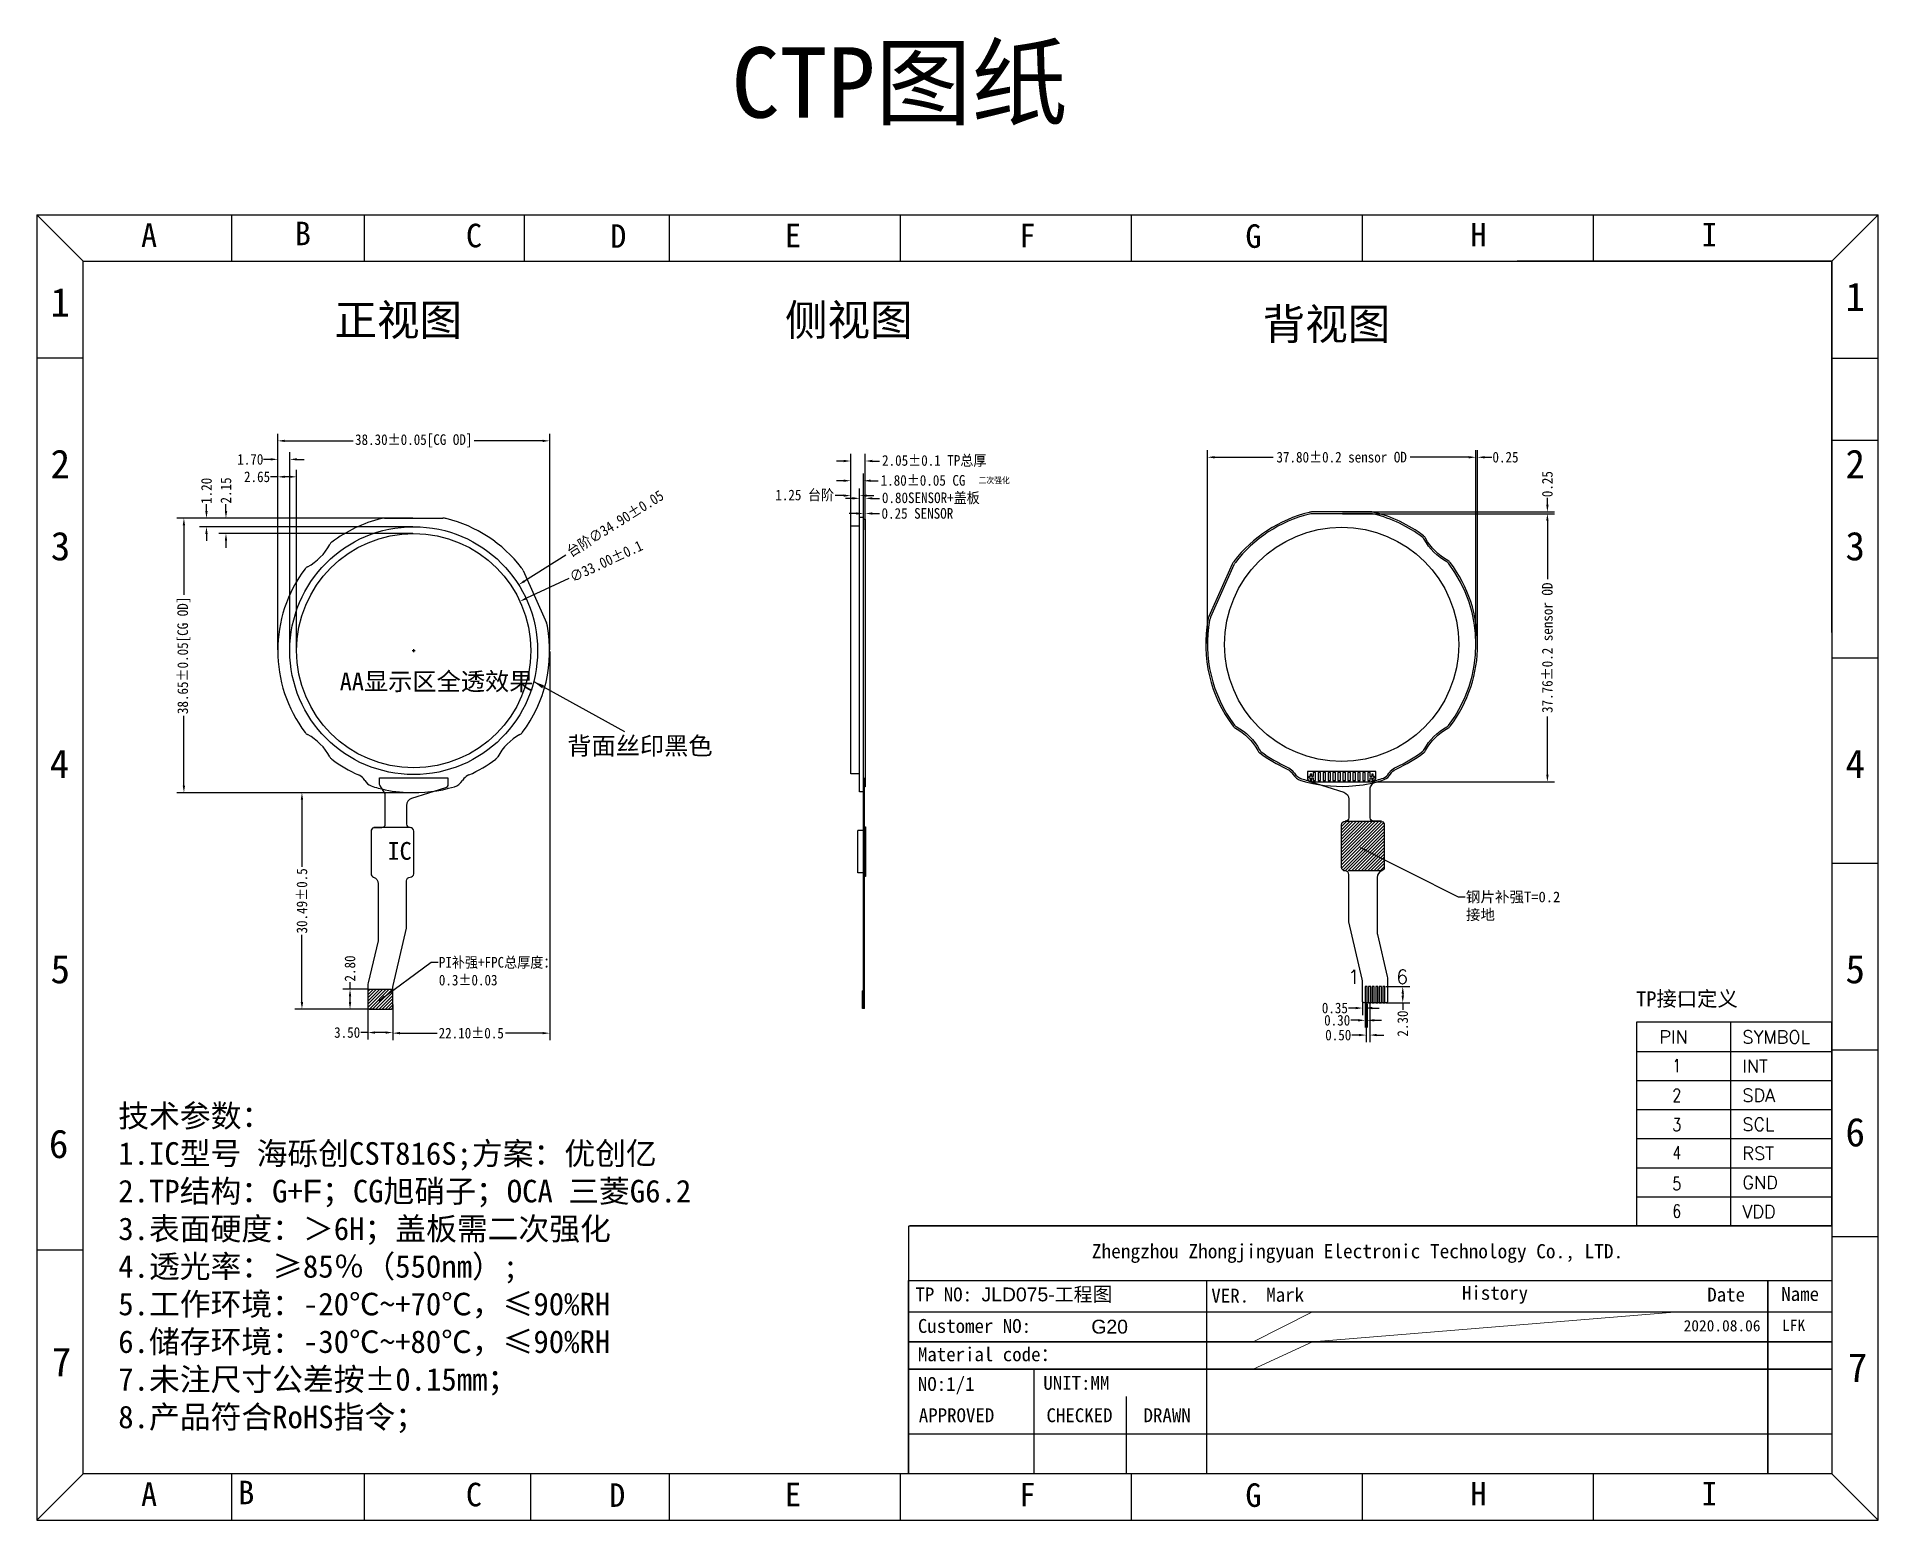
# Model space of a CAD drawing. Header units: millimetres. Extents: x 1040 to 3675, y 249 to 975.
# Drawn here: x 1039.7 to 1299, y 249.2 to 458.1 of the extents above; entities that cross this region are included whole.
import ezdxf

# ---------------------------------------------------------------- set-up
doc = ezdxf.new("R2010")
doc.units = ezdxf.units.MM
for name, color, linetype in [('dim', 3, 'Continuous'), ('FPC', 33, 'Continuous'), ('FRAME', 154, 'Continuous'), ('ITO', 3, 'Continuous'), ('lens', 6, 'Continuous'), ('SENSOR OD', 7, 'Continuous'), ('图框', 7, 'Continuous')]:
    doc.layers.add(name, color=color, linetype=linetype)
doc.styles.add('AA', font='', dxfattribs={"width": 0.9, "height": 1.5})
doc.styles.add('ARIAL', font='arial.ttf')
doc.styles.get("Standard").update_dxf_attribs({"font": 'txt', "bigfont": 'gbcbig.shx'})
doc.styles.add('WMF-ARIAL0', font='arial.ttf')
doc.styles.add('宋体', font='')
doc.styles.get('AA').set_extended_font_data('SimSun')
doc.styles.get('宋体').set_extended_font_data('SimSun')
doc.dimstyles.new('libo', dxfattribs={"dimtxt": 1.5, "dimasz": 1, "dimexe": 1, "dimexo": 0.1375, "dimgap": 0.09, "dimtad": 0, "dimzin": 0, "dimdsep": 46, "dimtxsty": 'AA', "dimcen": 0.198, "dimclrd": 4, "dimclre": 4, "dimclrt": 4, "dimadec": 0, "dimazin": 0, "dimtfac": 1, "dimtofl": 0, "dimtmove": 0, "dimatfit": 3, "dimfxl": 1, "dimtolj": 1, "dimtzin": 0, "dimarcsym": 0})
doc.dimstyles.get("Standard").update_dxf_attribs({"dimtxt": 0.18, "dimasz": 0.18, "dimexe": 0.18, "dimexo": 0.0625, "dimgap": 0.09, "dimtad": 0, "dimzin": 0, "dimdsep": 46, "dimtxsty": 'Standard', "dimcen": 0, "dimadec": 0, "dimazin": 0, "dimtfac": 1, "dimtofl": 0, "dimtmove": 0, "dimatfit": 3, "dimfxl": 1, "dimtolj": 1, "dimtzin": 0, "dimarcsym": 0})

msp = doc.modelspace()

# ---------------------------------------------------------------- texts
for s, height, style, p in [('A', 3.3137, '宋体', (1054.357, 428.4856)), ('B', 3.3137, '宋体', (1076.0166, 428.7284)), ('C', 3.3137, '宋体', (1100.1083, 428.4409)), ('D', 3.3137, '宋体', (1120.44, 428.3666)), ('E', 3.3137, '宋体', (1145.0232, 428.4351)), ('F', 3.3137, '宋体', (1178.0499, 428.4326)), ('G', 3.3137, '宋体', (1209.8784, 428.3608)), ('H', 3.3137, '宋体', (1241.5621, 428.5607)), ('I', 3.3137, '宋体', (1274.0892, 428.5607)), ('1', 4.0265, '宋体', (1294.3843, 419.4609)), ('1', 4.0265, '宋体', (1041.6085, 418.6879)), ('正视图', 4.39051, 'WMF-ARIAL0', (1081.5914, 416.0058)), ('侧视图', 4.39051, 'WMF-ARIAL0', (1145.0361, 416.0058)), ('背视图', 4.39051, 'WMF-ARIAL0', (1212.3113, 415.435)), ('2', 4.0265, '宋体', (1041.6085, 395.9201)), ('2', 4.0265, '宋体', (1294.3843, 395.9201)), ('3', 4.0265, '宋体', (1041.6388, 384.3514)), ('3', 4.0265, '宋体', (1294.3843, 384.3514)), ('4', 4.0265, '宋体', (1041.4904, 353.7043)), ('4', 4.0265, '宋体', (1294.3843, 353.7043)), ('5', 4.0265, '宋体', (1041.6058, 324.7833)), ('5', 4.0265, '宋体', (1294.3843, 324.7833)), ('6', 4.0265, '宋体', (1041.3746, 300.1675)), ('6', 4.0265, '宋体', (1294.3843, 301.8128)), ('7', 4.0265, '宋体', (1041.7809, 269.4454)), ('7', 4.0265, '宋体', (1294.7068, 268.6555)), ('A', 3.3137, '宋体', (1054.357, 251.1704)), ('B', 3.3137, '宋体', (1068.0563, 251.4132)), ('C', 3.3137, '宋体', (1100.1083, 251.1257)), ('D', 3.3137, '宋体', (1120.2846, 251.0514)), ('E', 3.3137, '宋体', (1145.0232, 251.1199)), ('F', 3.3137, '宋体', (1178.0499, 251.1174)), ('G', 3.3137, '宋体', (1209.8784, 251.0456)), ('H', 3.3137, '宋体', (1241.5621, 251.2455)), ('I', 3.3137, '宋体', (1274.0892, 251.2455))]:
    msp.add_text(s, height=height, dxfattribs=dict(style=style)).set_placement(p)
at = {"color": 2, "width": 0.8}
for s, p in [('1', (1270.0012, 312.2692)), ('2', (1270.0012, 308.1084)), ('3', (1270.0012, 303.9705)), ('4', (1270.0012, 300.0098)), ('5', (1270.0012, 295.6454)), ('6', (1270.0012, 291.7825))]:
    msp.add_text(s, height=1.8185, dxfattribs=at).set_placement(p)
at = {"attachment_point": 1}
for s, insert, char_height, width in [('{\\fSimSun|b0|i0|c134|p2;IC}', (1089.0588, 344.6783), 2.5, 3.325508), ('1', (1224.3151, 326.6866), 2, 2.02814), ('6', (1231.0985, 326.6866), 2, 2.02814)]:
    msp.add_mtext(s, dxfattribs=dict(at, insert=insert, char_height=char_height, width=width))
at = {"color": 4, "insert": (1240.9296, 337.7013), "char_height": 1.5, "attachment_point": 1}
msp.add_mtext('\\A1;{\\fSimSun|b0|i0|c134|p2;钢片补强T=0.2\\P接地}', dxfattribs=at)
at = {"color": 3, "insert": (1264.9067, 323.658), "char_height": 2.1, "width": 28.328763, "attachment_point": 1}
msp.add_mtext('{\\fSimSun|b0|i0|c134|p2;\\W1;\\C2;TP接口定义}', dxfattribs=at)
at = {"color": 2, "char_height": 1.81851, "width": 13.371402, "attachment_point": 1}
for s, insert in [('{\\Fromans|c134;PIN}', (1268.1777, 318.1341)), ('{\\Fromans|c134;SYMBOL}', (1279.868, 318.1223)), ('{\\Fromans|c134;INT}', (1279.868, 314.0256)), ('{\\Fromans|c134;SDA}', (1279.868, 309.9288)), ('{\\Fromans|c134;SCL}', (1279.868, 305.832)), ('{\\Fromans|c134;RST}', (1279.868, 301.7353)), ('{\\Fromans|c134;GND}', (1279.868, 297.6385)), ('{\\Fromans|c134;VDD}', (1279.868, 293.5417))]:
    msp.add_mtext(s, dxfattribs=dict(at, insert=insert))
at = {"color": 7, "insert": (1051.1418, 307.7083), "char_height": 3.179707, "width": 162.186207, "attachment_point": 1, "style": '宋体'}
msp.add_mtext('{\\fSimSun|b0|i0|c134|p54;技术参数}：\\P1.IC型号 海砾创CST816S{\\C256;;\\C1;方案：优创亿\\C256;\\P2.TP结构：G+\\fArial|b0|i0|c0|p32;F\\fSimSun|b0|i0|c134|p2;；CG旭硝子；OCA 三菱G6.2\\P}3.表面硬度：＞6H；{\\C1;盖板需二次强化\\P}4.透光率：≥85％（550nm）;\\P5.工作环境：-20℃~+70℃，≤90%RH\\P6.储存环境：-30℃~+80℃，≤90%RH\\P7.未注尺寸公差按±0.15mm；\\P8.产品符合RoHS指令；', dxfattribs=at)
at = {"attachment_point": 1, "style": '宋体'}
for s, insert, char_height, width in [('{\\fSimSun|b0|i0|c134|p34;TP NO: \\fArial|b0|i0|c0|p32;JLD0\\fArial|b0|i0|c238|p32;7\\fArial|b0|i0|c0|p32;5-\\fSimSun|b0|i0|c134|p34;工程\\H1.048x;图}', (1163.4082, 282.0374), 1.9528096, 35.694136), ('{\\fSimSun|b0|i0|c134|p34;Customer NO: }', (1163.7521, 277.5019), 1.95281, 45.960789), ('Material code：', (1163.7521, 273.5113), 1.95281, 45.960789), ('NO:1/1', (1163.7521, 269.3294), 1.95281, 10.170596), ('UNIT:MM', (1181.4149, 269.4911), 1.95281, 10.170596), ('APPROVED', (1163.8814, 264.9275), 1.95281, 10.170596), ('CHECKED', (1181.8626, 264.9275), 1.95281, 10.170596), ('DRAWN', (1195.5341, 264.9275), 1.95281, 10.170596)]:
    msp.add_mtext(s, dxfattribs=dict(at, insert=insert, char_height=char_height, width=width))
at = {"color": 7, "lineweight": 0, "char_height": 1.95281, "width": 14.591248, "attachment_point": 5, "style": '宋体'}
for s, insert in [('{\\fSimSun|b0|i0|c134|p34;\\C256;VER.}', (1207.735, 280.7834)), ('{\\fSimSun|b0|i0|c134|p34;\\C256;Mark}', (1215.4755, 280.9046)), ('{\\fSimSun|b0|i0|c134|p34;\\C256;History}', (1245.0229, 280.9045)), ('{\\fSimSun|b0|i0|c134|p34;\\C256;Date}', (1277.5781, 280.9277)), ('{\\fSimSun|b0|i0|c134|p34;\\C256;Name}', (1287.9974, 281.0132)), ('{\\fArial|b0|i0|c238|p32;G\\fArial|b0|i0|c0|p32;20}', (1190.7569, 276.4101))]:
    msp.add_mtext(s, dxfattribs=dict(at, insert=insert))
at = {"ltscale": 5, "char_height": 1.59174, "attachment_point": 1, "style": '宋体'}
for s, insert, width in [('2020.08.06', (1271.5871, 277.3556), 12.819378), ('LFK', (1285.4526, 277.4137), 4.110532)]:
    msp.add_mtext(s, dxfattribs=dict(at, insert=insert, width=width))
at = {"layer": 'dim', "lineweight": 0, "insert": (1082.3399, 368.5489), "char_height": 2.5, "width": 34.598691, "attachment_point": 1}
msp.add_mtext('{\\fSimSun|b0|i0|c134|p2;AA显示区全透效果}', dxfattribs=at)
at = {"layer": 'dim', "color": 4, "insert": (1096.2875, 328.4881), "char_height": 1.5, "attachment_point": 1, "style": 'AA'}
msp.add_mtext('\\A1;PI补强+FPC总厚度：\\P0.3%%P0.03', dxfattribs=at)
at = {"layer": 'FPC', "color": 4, "insert": (1114.3795, 359.4854), "char_height": 2.5, "width": 21.547291, "attachment_point": 1, "style": 'ARIAL'}
msp.add_mtext('{\\fSimHei|b0|i0|c134|p49;背面丝印黑色}', dxfattribs=at)
at = {"layer": 'FRAME', "color": 7, "insert": (1225.661, 286.726), "char_height": 2, "attachment_point": 5, "style": '宋体'}
msp.add_mtext('{\\fSimSun|b1|i0|c134|p2;Zhengzhou Zhongjingyuan Electronic Technology Co., LTD.}', dxfattribs=at)
at = {"layer": '图框', "style": '宋体'}
msp.add_text('CTP图纸', height=9.92416, dxfattribs=at).set_placement((1137.5107, 446.6946))

# ---------------------------------------------------------------- blocks, each defined once
blk = doc.blocks.new('*D252')
at = {"layer": 'Defpoints', "color": 0, "transparency": 16777216}
for p in [(1154.29, 393.47), (1154.29, 389.18), (1155.54, 389.18)]:
    blk.add_point(p, dxfattribs=at)
at = {"layer": 'dim', "color": 4, "lineweight": -2, "transparency": 16777216}
for p, q in [((1154.29, 389.32), (1154.29, 394.47)), ((1155.54, 389.32), (1155.54, 394.47)), ((1153.29, 393.47), (1152.1, 393.47)), ((1156.54, 393.47), (1157.54, 393.47))]:
    blk.add_line(p, q, dxfattribs=at)
at = {"layer": 'dim', "color": 4, "transparency": 16777216}
for points in [[(1153.29, 393.63), (1153.29, 393.3), (1154.29, 393.47)], [(1156.54, 393.63), (1156.54, 393.3), (1155.54, 393.47)]]:
    blk.add_solid(points, dxfattribs=at)
at = {"layer": 'dim', "color": 4, "transparency": 16777216, "insert": (1147.81, 393.47), "char_height": 1.5, "attachment_point": 5, "style": 'AA'}
blk.add_mtext('\\A1;1.25 台阶', dxfattribs=at)
blk = doc.blocks.new('*D265')
at = {"layer": 'Defpoints', "color": 0, "transparency": 16777216}
for p in [(1156.09, 395.56), (1154.29, 388.76), (1156.09, 388.76)]:
    blk.add_point(p, dxfattribs=at)
at = {"layer": 'dim', "color": 4, "lineweight": -2, "transparency": 16777216}
for p, q in [((1153.29, 395.56), (1152.29, 395.56)), ((1154.29, 388.9), (1154.29, 396.56)), ((1156.09, 388.9), (1156.09, 396.56)), ((1157.09, 395.56), (1158.15, 395.56))]:
    blk.add_line(p, q, dxfattribs=at)
at = {"layer": 'dim', "color": 4, "transparency": 16777216}
for points in [[(1153.29, 395.73), (1153.29, 395.4), (1154.29, 395.56)], [(1157.09, 395.73), (1157.09, 395.4), (1156.09, 395.56)]]:
    blk.add_solid(points, dxfattribs=at)
at = {"layer": 'dim', "color": 1, "transparency": 16777216, "insert": (1167.6, 395.56), "char_height": 1.5, "attachment_point": 5, "style": 'AA'}
blk.add_mtext('\\A1;1.80%%P0.05 CG  {\\H0.5833x;二次强化}', dxfattribs=at)
blk = doc.blocks.new('*D253')
at = {"layer": 'Defpoints', "color": 0, "transparency": 16777216}
for p in [(1156.09, 389.77), (1156.34, 390.95), (1156.34, 389.39)]:
    blk.add_point(p, dxfattribs=at)
at = {"layer": 'dim', "color": 4, "lineweight": -2, "transparency": 16777216}
for p, q in [((1156.09, 389.91), (1156.09, 391.95)), ((1156.34, 389.53), (1156.34, 391.95)), ((1155.09, 390.95), (1154.09, 390.95)), ((1157.34, 390.95), (1158.34, 390.95))]:
    blk.add_line(p, q, dxfattribs=at)
at = {"layer": 'dim', "color": 4, "transparency": 16777216}
for points in [[(1155.09, 391.11), (1155.09, 390.78), (1156.09, 390.95)], [(1157.34, 391.11), (1157.34, 390.78), (1156.34, 390.95)]]:
    blk.add_solid(points, dxfattribs=at)
at = {"layer": 'dim', "color": 4, "transparency": 16777216, "insert": (1163.68, 390.95), "char_height": 1.5, "attachment_point": 5, "style": 'AA'}
blk.add_mtext('\\A1;0.25 SENSOR', dxfattribs=at)
blk = doc.blocks.new('*D254')
at = {"layer": 'Defpoints', "color": 0, "transparency": 16777216}
for p in [(1156.34, 398.34), (1154.29, 389.18), (1156.34, 389.25)]:
    blk.add_point(p, dxfattribs=at)
at = {"layer": 'dim', "color": 4, "lineweight": -2, "transparency": 16777216}
for p, q in [((1154.29, 389.32), (1154.29, 399.34)), ((1156.34, 389.39), (1156.34, 399.34)), ((1153.29, 398.34), (1152.29, 398.34)), ((1157.34, 398.34), (1158.34, 398.34))]:
    blk.add_line(p, q, dxfattribs=at)
at = {"layer": 'dim', "color": 4, "transparency": 16777216}
for points in [[(1153.29, 398.51), (1153.29, 398.17), (1154.29, 398.34)], [(1157.34, 398.51), (1157.34, 398.17), (1156.34, 398.34)]]:
    blk.add_solid(points, dxfattribs=at)
at = {"layer": 'dim', "color": 1, "transparency": 16777216, "insert": (1166.06, 398.34), "char_height": 1.5, "attachment_point": 5, "style": 'AA'}
blk.add_mtext('\\A1;2.05%%P0.1 TP总厚', dxfattribs=at)
blk = doc.blocks.new('*D266')
at = {"layer": 'Defpoints', "color": 0, "transparency": 16777216}
for p in [(1156.34, 393.08), (1155.54, 388.49), (1156.34, 388.49)]:
    blk.add_point(p, dxfattribs=at)
at = {"layer": 'dim', "color": 4, "lineweight": -2, "transparency": 16777216}
for p, q in [((1154.54, 393.08), (1153.54, 393.08)), ((1155.54, 388.63), (1155.54, 394.08)), ((1156.34, 388.63), (1156.34, 394.08)), ((1157.34, 393.08), (1158.34, 393.08))]:
    blk.add_line(p, q, dxfattribs=at)
at = {"layer": 'dim', "color": 4, "transparency": 16777216}
for points in [[(1154.54, 393.25), (1154.54, 392.92), (1155.54, 393.08)], [(1157.34, 393.25), (1157.34, 392.92), (1156.34, 393.08)]]:
    blk.add_solid(points, dxfattribs=at)
at = {"layer": 'dim', "color": 1, "transparency": 16777216, "insert": (1165.58, 393.08), "char_height": 1.5, "attachment_point": 5, "style": 'AA'}
blk.add_mtext('\\A1;0.80SENSOR+盖板', dxfattribs=at)
blk = doc.blocks.new('*D255')
at = {"layer": 'Defpoints', "color": 0, "transparency": 16777216}
for p in [(1242.33, 398.87), (1204.53, 372.52), (1242.33, 372.52)]:
    blk.add_point(p, dxfattribs=at)
at = {"layer": 'dim', "color": 4, "lineweight": -2, "transparency": 16777216}
for p, q in [((1204.53, 372.66), (1204.53, 399.87)), ((1242.33, 372.66), (1242.33, 399.87)), ((1205.53, 398.87), (1213.78, 398.87)), ((1241.33, 398.87), (1233.08, 398.87))]:
    blk.add_line(p, q, dxfattribs=at)
at = {"layer": 'dim', "color": 4, "transparency": 16777216}
for points in [[(1205.53, 399.03), (1205.53, 398.7), (1204.53, 398.87)], [(1241.33, 399.03), (1241.33, 398.7), (1242.33, 398.87)]]:
    blk.add_solid(points, dxfattribs=at)
at = {"layer": 'dim', "color": 4, "transparency": 16777216, "insert": (1223.43, 398.87), "char_height": 1.5, "attachment_point": 5, "style": 'AA'}
blk.add_mtext('\\A1;37.80%%P0.2 sensor OD', dxfattribs=at)
blk = doc.blocks.new('*D256')
at = {"layer": 'Defpoints', "color": 0, "transparency": 16777216}
for p in [(1223.43, 390.92), (1223.79, 353.15), (1252.4, 353.15)]:
    blk.add_point(p, dxfattribs=at)
at = {"layer": 'dim', "color": 4, "lineweight": -2, "transparency": 16777216}
for p, q in [((1223.57, 390.92), (1253.4, 390.92)), ((1252.4, 389.92), (1252.4, 381.69)), ((1252.4, 354.15), (1252.4, 362.38)), ((1223.93, 353.15), (1253.4, 353.15))]:
    blk.add_line(p, q, dxfattribs=at)
at = {"layer": 'dim', "color": 4, "transparency": 16777216}
for points in [[(1252.24, 389.92), (1252.57, 389.92), (1252.4, 390.92)], [(1252.24, 354.15), (1252.57, 354.15), (1252.4, 353.15)]]:
    blk.add_solid(points, dxfattribs=at)
at = {"layer": 'dim', "color": 4, "transparency": 16777216, "insert": (1252.4, 372.04), "char_height": 1.5, "attachment_point": 5, "rotation": 90, "style": 'AA'}
blk.add_mtext('\\A1;37.76%%P0.2 sensor OD', dxfattribs=at)
blk = doc.blocks.new('*D257')
at = {"layer": 'Defpoints', "color": 0, "transparency": 16777216}
for p in [(1223.43, 391.17), (1226.39, 390.92), (1252.4, 391.17)]:
    blk.add_point(p, dxfattribs=at)
at = {"layer": 'dim', "color": 4, "lineweight": -2, "transparency": 16777216}
for p, q in [((1252.4, 392.17), (1252.4, 393.17)), ((1223.57, 391.17), (1253.4, 391.17)), ((1226.53, 390.92), (1253.4, 390.92)), ((1252.4, 389.92), (1252.4, 388.92))]:
    blk.add_line(p, q, dxfattribs=at)
at = {"layer": 'dim', "color": 4, "transparency": 16777216}
for points in [[(1252.24, 392.17), (1252.57, 392.17), (1252.4, 391.17)], [(1252.24, 389.92), (1252.57, 389.92), (1252.4, 390.92)]]:
    blk.add_solid(points, dxfattribs=at)
at = {"layer": 'dim', "color": 4, "transparency": 16777216, "insert": (1252.4, 395.08), "char_height": 1.5, "attachment_point": 5, "rotation": 90, "style": 'AA'}
blk.add_mtext('\\A1;0.25', dxfattribs=at)
blk = doc.blocks.new('*D258')
at = {"layer": 'Defpoints', "color": 0, "transparency": 16777216}
for p in [(1242.58, 398.87), (1242.33, 372.52), (1242.58, 372.52)]:
    blk.add_point(p, dxfattribs=at)
at = {"layer": 'dim', "color": 4, "lineweight": -2, "transparency": 16777216}
for p, q in [((1242.33, 372.66), (1242.33, 399.87)), ((1242.58, 372.66), (1242.58, 399.87)), ((1241.33, 398.87), (1240.33, 398.87)), ((1243.58, 398.87), (1244.58, 398.87))]:
    blk.add_line(p, q, dxfattribs=at)
at = {"layer": 'dim', "color": 4, "transparency": 16777216}
for points in [[(1241.33, 399.03), (1241.33, 398.7), (1242.33, 398.87)], [(1243.58, 399.03), (1243.58, 398.7), (1242.58, 398.87)]]:
    blk.add_solid(points, dxfattribs=at)
at = {"layer": 'dim', "color": 4, "transparency": 16777216, "insert": (1246.5, 398.87), "char_height": 1.5, "attachment_point": 5, "style": 'AA'}
blk.add_mtext('\\A1;0.25', dxfattribs=at)
blk = doc.blocks.new('*D267')
at = {"layer": 'Defpoints', "color": 0, "transparency": 16777216}
for p in [(1226.38, 322.36), (1226.73, 322.03), (1226.38, 321.3)]:
    blk.add_point(p, dxfattribs=at)
at = {"layer": 'dim', "color": 4, "lineweight": -2, "transparency": 16777216}
for p, q in [((1226.38, 322.23), (1226.38, 320.3)), ((1226.73, 321.89), (1226.73, 320.3)), ((1225.38, 321.3), (1224.38, 321.3)), ((1227.73, 321.3), (1228.73, 321.3))]:
    blk.add_line(p, q, dxfattribs=at)
at = {"layer": 'dim', "color": 4, "transparency": 16777216}
for points in [[(1225.38, 321.46), (1225.38, 321.13), (1226.38, 321.3)], [(1227.73, 321.46), (1227.73, 321.13), (1226.73, 321.3)]]:
    blk.add_solid(points, dxfattribs=at)
at = {"layer": 'dim', "color": 4, "transparency": 16777216, "insert": (1222.47, 321.3), "char_height": 1.5, "attachment_point": 5, "style": 'AA'}
blk.add_mtext('\\A1;0.35', dxfattribs=at)
blk = doc.blocks.new('*D268')
at = {"layer": 'Defpoints', "color": 0, "transparency": 16777216}
for p in [(1226.73, 322.03), (1227.03, 322.03), (1226.73, 319.57)]:
    blk.add_point(p, dxfattribs=at)
at = {"layer": 'dim', "color": 4, "lineweight": -2, "transparency": 16777216}
for p, q in [((1226.73, 321.89), (1226.73, 318.57)), ((1227.03, 321.89), (1227.03, 318.57)), ((1225.73, 319.57), (1224.73, 319.57)), ((1228.03, 319.57), (1229.03, 319.57))]:
    blk.add_line(p, q, dxfattribs=at)
at = {"layer": 'dim', "color": 4, "transparency": 16777216}
for points in [[(1225.73, 319.74), (1225.73, 319.4), (1226.73, 319.57)], [(1228.03, 319.74), (1228.03, 319.4), (1227.03, 319.57)]]:
    blk.add_solid(points, dxfattribs=at)
at = {"layer": 'dim', "color": 4, "transparency": 16777216, "insert": (1222.8, 319.57), "char_height": 1.5, "attachment_point": 5, "style": 'AA'}
blk.add_mtext('\\A1;0.30', dxfattribs=at)
blk = doc.blocks.new('*D269')
at = {"layer": 'Defpoints', "color": 0, "transparency": 16777216}
for p in [(1226.88, 322.03), (1227.38, 322.03), (1226.88, 317.49)]:
    blk.add_point(p, dxfattribs=at)
at = {"layer": 'dim', "color": 4, "lineweight": -2, "transparency": 16777216}
for p, q in [((1226.88, 321.89), (1226.88, 316.49)), ((1227.38, 321.89), (1227.38, 316.49)), ((1225.88, 317.49), (1224.88, 317.49)), ((1228.38, 317.49), (1229.38, 317.49))]:
    blk.add_line(p, q, dxfattribs=at)
at = {"layer": 'dim', "color": 4, "transparency": 16777216}
for points in [[(1225.88, 317.66), (1225.88, 317.33), (1226.88, 317.49)], [(1228.38, 317.66), (1228.38, 317.33), (1227.38, 317.49)]]:
    blk.add_solid(points, dxfattribs=at)
at = {"layer": 'dim', "color": 4, "transparency": 16777216, "insert": (1222.95, 317.49), "char_height": 1.5, "attachment_point": 5, "style": 'AA'}
blk.add_mtext('\\A1;0.50', dxfattribs=at)
blk = doc.blocks.new('*D270')
at = {"layer": 'Defpoints', "color": 0, "transparency": 16777216}
for p in [(1229.53, 324.33), (1229.53, 322.03), (1232.03, 322.03)]:
    blk.add_point(p, dxfattribs=at)
at = {"layer": 'dim', "color": 4, "lineweight": -2, "transparency": 16777216}
for p, q in [((1229.67, 324.33), (1233.03, 324.33)), ((1229.67, 322.03), (1233.03, 322.03)), ((1232.03, 323.33), (1232.03, 323.03)), ((1232.03, 322.03), (1232.03, 321.03))]:
    blk.add_line(p, q, dxfattribs=at)
at = {"layer": 'dim', "color": 4, "transparency": 16777216}
for points in [[(1231.87, 323.33), (1232.2, 323.33), (1232.03, 324.33)], [(1231.87, 323.03), (1232.2, 323.03), (1232.03, 322.03)]]:
    blk.add_solid(points, dxfattribs=at)
at = {"layer": 'dim', "color": 4, "transparency": 16777216, "insert": (1232.03, 319.11), "char_height": 1.5, "attachment_point": 5, "rotation": 90, "style": 'AA'}
blk.add_mtext('\\A1;2.30', dxfattribs=at)
blk = doc.blocks.new('*D259')
at = {"layer": 'Defpoints', "color": 0, "transparency": 16777216}
for p in [(1111.9, 401.18), (1073.6, 371.63), (1111.9, 371.63)]:
    blk.add_point(p, dxfattribs=at)
at = {"layer": 'dim', "color": 4, "lineweight": -2, "transparency": 16777216}
for p, q in [((1073.6, 371.77), (1073.6, 402.18)), ((1111.9, 371.77), (1111.9, 402.18)), ((1074.6, 401.18), (1084.22, 401.18)), ((1110.9, 401.18), (1101.28, 401.18))]:
    blk.add_line(p, q, dxfattribs=at)
at = {"layer": 'dim', "color": 4, "transparency": 16777216}
for points in [[(1074.6, 401.34), (1074.6, 401.01), (1073.6, 401.18)], [(1110.9, 401.34), (1110.9, 401.01), (1111.9, 401.18)]]:
    blk.add_solid(points, dxfattribs=at)
at = {"layer": 'dim', "color": 4, "transparency": 16777216, "insert": (1092.75, 401.18), "char_height": 1.5, "attachment_point": 5, "style": 'AA'}
blk.add_mtext('\\A1;38.30%%P0.05[CG OD]', dxfattribs=at)
blk = doc.blocks.new('*D260')
at = {"layer": 'Defpoints', "color": 0, "transparency": 16777216}
for p in [(1060.39, 390.28), (1091.45, 390.28), (1092.75, 351.63)]:
    blk.add_point(p, dxfattribs=at)
at = {"layer": 'dim', "color": 4, "lineweight": -2, "transparency": 16777216}
for p, q in [((1091.32, 390.28), (1059.39, 390.28)), ((1060.39, 389.28), (1060.39, 379.49)), ((1060.39, 352.63), (1060.39, 362.43)), ((1092.61, 351.63), (1059.39, 351.63))]:
    blk.add_line(p, q, dxfattribs=at)
at = {"layer": 'dim', "color": 4, "transparency": 16777216}
for points in [[(1060.22, 389.28), (1060.55, 389.28), (1060.39, 390.28)], [(1060.22, 352.63), (1060.55, 352.63), (1060.39, 351.63)]]:
    blk.add_solid(points, dxfattribs=at)
at = {"layer": 'dim', "color": 4, "transparency": 16777216, "insert": (1060.39, 370.96), "char_height": 1.5, "attachment_point": 5, "rotation": 90, "style": 'AA'}
blk.add_mtext('\\A1;38.65%%P0.05[CG OD]', dxfattribs=at)
blk = doc.blocks.new('*D271')
at = {"layer": 'Defpoints', "color": 0, "transparency": 16777216}
for p in [(1066.31, 390.28), (1092.75, 390.28), (1092.75, 388.13)]:
    blk.add_point(p, dxfattribs=at)
at = {"layer": 'dim', "color": 4, "lineweight": -2, "transparency": 16777216}
for p, q in [((1066.31, 391.28), (1066.31, 392.28)), ((1092.61, 390.28), (1065.31, 390.28)), ((1092.61, 388.13), (1065.31, 388.13)), ((1066.31, 387.13), (1066.31, 386.13))]:
    blk.add_line(p, q, dxfattribs=at)
at = {"layer": 'dim', "color": 4, "transparency": 16777216}
for points in [[(1066.15, 391.28), (1066.48, 391.28), (1066.31, 390.28)], [(1066.15, 387.13), (1066.48, 387.13), (1066.31, 388.13)]]:
    blk.add_solid(points, dxfattribs=at)
at = {"layer": 'dim', "color": 4, "transparency": 16777216, "insert": (1066.31, 394.19), "char_height": 1.5, "attachment_point": 5, "rotation": 90, "style": 'AA'}
blk.add_mtext('\\A1;2.15', dxfattribs=at)
blk = doc.blocks.new('*D272')
at = {"layer": 'Defpoints', "color": 0, "transparency": 16777216}
for p in [(1063.57, 390.28), (1092.75, 390.28), (1092.75, 389.08)]:
    blk.add_point(p, dxfattribs=at)
at = {"layer": 'dim', "color": 4, "lineweight": -2, "transparency": 16777216}
for p, q in [((1063.57, 391.28), (1063.57, 392.28)), ((1092.61, 390.28), (1062.57, 390.28)), ((1092.61, 389.08), (1062.57, 389.08)), ((1063.57, 388.08), (1063.57, 387.08))]:
    blk.add_line(p, q, dxfattribs=at)
at = {"layer": 'dim', "color": 4, "transparency": 16777216}
for points in [[(1063.4, 391.28), (1063.73, 391.28), (1063.57, 390.28)], [(1063.4, 388.08), (1063.73, 388.08), (1063.57, 389.08)]]:
    blk.add_solid(points, dxfattribs=at)
at = {"layer": 'dim', "color": 4, "transparency": 16777216, "insert": (1063.57, 394.14), "char_height": 1.5, "attachment_point": 5, "rotation": 90, "style": 'AA'}
blk.add_mtext('\\A1;1.20', dxfattribs=at)
blk = doc.blocks.new('*D273')
at = {"layer": 'Defpoints', "color": 0, "transparency": 16777216}
for p in [(1073.6, 396.11), (1073.6, 371.63), (1076.25, 371.63)]:
    blk.add_point(p, dxfattribs=at)
at = {"layer": 'dim', "color": 4, "lineweight": -2, "transparency": 16777216}
for p, q in [((1073.6, 371.77), (1073.6, 397.11)), ((1076.25, 371.77), (1076.25, 397.11)), ((1073.6, 396.11), (1072.6, 396.11)), ((1075.25, 396.11), (1074.6, 396.11))]:
    blk.add_line(p, q, dxfattribs=at)
at = {"layer": 'dim', "color": 4, "transparency": 16777216}
for points in [[(1074.6, 396.28), (1074.6, 395.95), (1073.6, 396.11)], [(1075.25, 396.28), (1075.25, 395.95), (1076.25, 396.11)]]:
    blk.add_solid(points, dxfattribs=at)
at = {"layer": 'dim', "color": 4, "transparency": 16777216, "insert": (1070.69, 396.11), "char_height": 1.5, "attachment_point": 5, "style": 'AA'}
blk.add_mtext('\\A1;2.65', dxfattribs=at)
blk = doc.blocks.new('*D274')
at = {"layer": 'Defpoints', "color": 0, "transparency": 16777216}
for p in [(1073.6, 398.57), (1073.6, 371.63), (1075.3, 371.63)]:
    blk.add_point(p, dxfattribs=at)
at = {"layer": 'dim', "color": 4, "lineweight": -2, "transparency": 16777216}
for p, q in [((1073.6, 371.77), (1073.6, 399.57)), ((1075.3, 371.77), (1075.3, 399.57)), ((1072.6, 398.57), (1071.6, 398.57)), ((1076.3, 398.57), (1077.3, 398.57))]:
    blk.add_line(p, q, dxfattribs=at)
at = {"layer": 'dim', "color": 4, "transparency": 16777216}
for points in [[(1072.6, 398.74), (1072.6, 398.41), (1073.6, 398.57)], [(1076.3, 398.74), (1076.3, 398.41), (1075.3, 398.57)]]:
    blk.add_solid(points, dxfattribs=at)
at = {"layer": 'dim', "color": 4, "transparency": 16777216, "insert": (1069.74, 398.57), "char_height": 1.5, "attachment_point": 5, "style": 'AA'}
blk.add_mtext('\\A1;1.70', dxfattribs=at)
blk = doc.blocks.new('*D261')
at = {"layer": 'Defpoints', "color": 0, "transparency": 16777216}
for p in [(1077.01, 351.63), (1092.75, 351.63), (1087.34, 321.15)]:
    blk.add_point(p, dxfattribs=at)
at = {"layer": 'dim', "color": 4, "lineweight": -2, "transparency": 16777216}
for p, q in [((1092.61, 351.63), (1076.01, 351.63)), ((1077.01, 350.63), (1077.01, 341.19)), ((1077.01, 322.15), (1077.01, 331.59)), ((1087.2, 321.15), (1076.01, 321.15))]:
    blk.add_line(p, q, dxfattribs=at)
at = {"layer": 'dim', "color": 4, "transparency": 16777216}
for points in [[(1076.84, 350.63), (1077.18, 350.63), (1077.01, 351.63)], [(1076.84, 322.15), (1077.18, 322.15), (1077.01, 321.15)]]:
    blk.add_solid(points, dxfattribs=at)
at = {"layer": 'dim', "color": 4, "transparency": 16777216, "insert": (1077.01, 336.39), "char_height": 1.5, "attachment_point": 5, "rotation": 90, "style": 'AA'}
blk.add_mtext('\\A1;30.49%%P0.5', dxfattribs=at)
blk = doc.blocks.new('*D262')
at = {"layer": 'Defpoints', "color": 0, "transparency": 16777216}
for p in [(1111.9, 371.63), (1089.8, 321.96), (1111.9, 317.76)]:
    blk.add_point(p, dxfattribs=at)
at = {"layer": 'dim', "color": 4, "lineweight": -2, "transparency": 16777216}
for p, q in [((1111.9, 371.49), (1111.9, 316.76)), ((1089.8, 321.82), (1089.8, 316.76)), ((1090.8, 317.76), (1096.04, 317.76)), ((1110.9, 317.76), (1105.66, 317.76))]:
    blk.add_line(p, q, dxfattribs=at)
at = {"layer": 'dim', "color": 4, "transparency": 16777216}
for points in [[(1090.8, 317.93), (1090.8, 317.6), (1089.8, 317.76)], [(1110.9, 317.93), (1110.9, 317.6), (1111.9, 317.76)]]:
    blk.add_solid(points, dxfattribs=at)
at = {"layer": 'dim', "color": 4, "transparency": 16777216, "insert": (1100.85, 317.76), "char_height": 1.5, "attachment_point": 5, "style": 'AA'}
blk.add_mtext('\\A1;22.10%%P0.5', dxfattribs=at)
blk = doc.blocks.new('*D263')
at = {"layer": 'Defpoints', "color": 0, "transparency": 16777216}
for p in [(1086.3, 321.51), (1089.8, 321.35), (1086.3, 317.85)]:
    blk.add_point(p, dxfattribs=at)
at = {"layer": 'dim', "color": 4, "lineweight": -2, "transparency": 16777216}
for p, q in [((1086.3, 321.37), (1086.3, 316.85)), ((1089.8, 321.21), (1089.8, 316.85)), ((1086.3, 317.85), (1085.3, 317.85)), ((1088.8, 317.85), (1087.3, 317.85))]:
    blk.add_line(p, q, dxfattribs=at)
at = {"layer": 'dim', "color": 4, "transparency": 16777216}
for points in [[(1087.3, 318.01), (1087.3, 317.68), (1086.3, 317.85)], [(1088.8, 318.01), (1088.8, 317.68), (1089.8, 317.85)]]:
    blk.add_solid(points, dxfattribs=at)
at = {"layer": 'dim', "color": 4, "transparency": 16777216, "insert": (1083.38, 317.85), "char_height": 1.5, "attachment_point": 5, "style": 'AA'}
blk.add_mtext('\\A1;3.50', dxfattribs=at)
blk = doc.blocks.new('*D264')
at = {"layer": 'Defpoints', "color": 0, "transparency": 16777216}
for p in [(1083.78, 323.95), (1086.5, 323.95), (1086.5, 321.15)]:
    blk.add_point(p, dxfattribs=at)
at = {"layer": 'dim', "color": 4, "lineweight": -2, "transparency": 16777216}
for p, q in [((1083.78, 323.95), (1083.78, 324.95)), ((1086.36, 323.95), (1082.78, 323.95)), ((1083.78, 322.15), (1083.78, 322.95)), ((1086.36, 321.15), (1082.78, 321.15))]:
    blk.add_line(p, q, dxfattribs=at)
at = {"layer": 'dim', "color": 4, "transparency": 16777216}
for points in [[(1083.61, 322.95), (1083.95, 322.95), (1083.78, 323.95)], [(1083.61, 322.15), (1083.95, 322.15), (1083.78, 321.15)]]:
    blk.add_solid(points, dxfattribs=at)
at = {"layer": 'dim', "color": 4, "transparency": 16777216, "insert": (1083.78, 326.87), "char_height": 1.5, "attachment_point": 5, "rotation": 90, "style": 'AA'}
blk.add_mtext('\\A1;2.80', dxfattribs=at)
blk = doc.blocks.new('001')
at = {"layer": 'lens', "linetype": 'Continuous'}
for p, q in [((1114.37, 487.51), (1114.37, 522.41)), ((1115.62, 522.41), (1114.37, 522.41)), ((1115.62, 484.96), (1115.62, 523.61)), ((1115.62, 487.51), (1114.37, 487.51))]:
    blk.add_line(p, q, dxfattribs=at)
blk = doc.blocks.new('313434534')
at = {"layer": 'FPC', "color": 1}
blk.add_lwpolyline([(6544.76, 247.78), (6544.76, 247.4), (6545.11, 247.4), (6545.11, 248.5), (6544.76, 248.5), (6544.76, 247.98), (6544.56, 247.98), (6544.56, 248.3), (6544.36, 248.3), (6544.36, 247.98), (6544.16, 247.98), (6544.16, 247.78), (6544.36, 247.78), (6544.36, 247.45), (6544.56, 247.45), (6544.56, 247.78), (6544.76, 247.78)], dxfattribs=at)
for points in [[(6545.46, 248.5), (6545.46, 247.4), (6545.81, 247.4), (6545.81, 248.5)], [(6546.16, 248.5), (6546.16, 247.4), (6546.51, 247.4), (6546.51, 248.5)], [(6546.86, 248.5), (6546.86, 247.4), (6547.21, 247.4), (6547.21, 248.5)], [(6547.56, 248.5), (6547.56, 247.4), (6547.91, 247.4), (6547.91, 248.5)], [(6548.26, 248.5), (6548.26, 247.4), (6548.61, 247.4), (6548.61, 248.5)], [(6548.96, 248.5), (6548.96, 247.4), (6549.31, 247.4), (6549.31, 248.5)], [(6549.66, 248.5), (6549.66, 247.4), (6550.01, 247.4), (6550.01, 248.5)], [(6550.36, 248.5), (6550.36, 247.4), (6550.71, 247.4), (6550.71, 248.5)], [(6551.06, 248.5), (6551.06, 247.4), (6551.41, 247.4), (6551.41, 248.5)], [(6551.76, 248.5), (6551.76, 247.4), (6552.11, 247.4), (6552.11, 248.5)], [(6552.81, 247.98), (6552.81, 248.5), (6552.46, 248.5), (6552.46, 247.4), (6552.81, 247.4), (6552.81, 247.78), (6553.01, 247.78), (6553.01, 247.45), (6553.21, 247.45), (6553.21, 247.78), (6553.41, 247.78), (6553.41, 247.98), (6553.21, 247.98), (6553.21, 248.3), (6553.01, 248.3), (6553.01, 247.98), (6552.81, 247.98)]]:
    blk.add_lwpolyline(points, close=True, dxfattribs=at)
blk = doc.blocks.new('*D250')
at = {"layer": 'Defpoints', "color": 0, "transparency": 16777216}
for p in [(1107.71, 378.58), (1077.78, 364.68)]:
    blk.add_point(p, dxfattribs=at)
at = {"layer": 'dim', "color": 4, "lineweight": -2, "transparency": 16777216}
for p, q in [((1114.6, 381.78), (1108.62, 379)), ((1092.55, 371.63), (1092.95, 371.63)), ((1092.75, 371.43), (1092.75, 371.83))]:
    blk.add_line(p, q, dxfattribs=at)
at = {"layer": 'dim', "color": 4, "transparency": 16777216}
blk.add_solid([(1108.55, 379.15), (1108.69, 378.85), (1107.71, 378.58)], dxfattribs=at)
at = {"layer": 'dim', "color": 4, "transparency": 16777216, "insert": (1119.85, 384.22), "char_height": 1.5, "attachment_point": 5, "rotation": 24.9132, "style": 'AA'}
blk.add_mtext('\\A1;{\\Ftxt|c134;∅33.00}%%P0.1', dxfattribs=at)
blk = doc.blocks.new('*D251')
at = {"layer": 'Defpoints', "color": 0, "transparency": 16777216}
for p in [(1107.53, 380.91), (1077.97, 362.35)]:
    blk.add_point(p, dxfattribs=at)
at = {"layer": 'dim', "color": 4, "lineweight": -2, "transparency": 16777216}
for p, q in [((1114.19, 385.09), (1108.37, 381.44)), ((1092.55, 371.63), (1092.95, 371.63)), ((1092.75, 371.43), (1092.75, 371.83))]:
    blk.add_line(p, q, dxfattribs=at)
at = {"layer": 'dim', "color": 4, "transparency": 16777216}
blk.add_solid([(1108.29, 381.58), (1108.46, 381.3), (1107.53, 380.91)], dxfattribs=at)
at = {"layer": 'dim', "color": 4, "transparency": 16777216, "insert": (1121.16, 389.47), "char_height": 1.5, "attachment_point": 5, "rotation": 32.122, "style": 'AA'}
blk.add_mtext('\\A1;台阶{\\Ftxt|c134;∅34.90}%%P0.05', dxfattribs=at)

# ---------------------------------------------------------------- dimensions: what is measured, and where the dimension line sits
at = {"layer": 'dim'}
for base, p1, p2, text, picture, middle in [((1111.8989, 401.1763), (1073.5989, 371.6313), (1111.8989, 371.6313), '<>%%P0.05[CG OD]', '*D259', (1092.7489, 401.1763)), ((1154.2938, 393.4668), (1155.5438, 389.1809), (1154.2938, 389.1809), '<> 台阶', '*D252', (1147.8135, 393.4668)), ((1156.3438, 390.947), (1156.0938, 389.7721), (1156.3438, 389.3897), '<> SENSOR', '*D253', (1163.6792, 390.947))]:
    dim = msp.add_linear_dim(base=base, p1=p1, p2=p2, text=text, dimstyle='libo', dxfattribs=at)
    dim.commit()
    dim.dimension.update_dxf_attribs({"geometry": picture, "text_midpoint": middle, "dimtype": 160})
for base, p1, p2, text, picture, middle in [((1242.3303, 398.8668), (1204.5303, 372.518), (1242.3303, 372.518), '<>%%P0.2 sensor OD', '*D255', (1223.4303, 398.8668)), ((1111.8989, 317.7617), (1089.7989, 321.9596), (1111.8989, 371.6313), '<>%%P0.5', '*D262', (1100.8489, 317.7617))]:
    dim = msp.add_linear_dim(base=base, p1=p1, p2=p2, text=text, dimstyle='libo', dxfattribs=at)
    dim.commit()
    dim.dimension.update_dxf_attribs({"geometry": picture, "text_midpoint": middle})
for base, p1, p2, picture, middle in [((1073.5989, 398.5745), (1075.2989, 371.6313), (1073.5989, 371.6313), '*D274', (1069.7366, 398.5745)), ((1242.5803, 398.8668), (1242.3303, 372.518), (1242.5803, 372.518), '*D258', (1246.4954, 398.8668)), ((1073.5989, 396.1135), (1076.2489, 371.6313), (1073.5989, 371.6313), '*D273', (1070.6875, 396.1135)), ((1226.3803, 321.2978), (1226.7303, 322.0319), (1226.3803, 322.365), '*D267', (1222.4651, 321.2978)), ((1226.7303, 319.5686), (1227.0303, 322.0319), (1226.7303, 322.0319), '*D268', (1222.8038, 319.5686)), ((1226.8803, 317.494), (1227.3803, 322.0319), (1226.8803, 322.0319), '*D269', (1222.9538, 317.494)), ((1086.2989, 317.845), (1089.7989, 321.3453), (1086.2989, 321.5094), '*D263', (1083.3838, 317.845))]:
    dim = msp.add_linear_dim(base=base, p1=p1, p2=p2, dimstyle='libo', dxfattribs=at)
    dim.commit()
    dim.dimension.update_dxf_attribs({"geometry": picture, "text_midpoint": middle})
for base, p1, p2, text, override, picture, middle in [((1156.3438, 398.3405), (1154.2938, 389.1809), (1156.3438, 389.2522), '<>%%P0.1 TP总厚', {"dimclrt": 1}, '*D254', (1166.0587, 398.3405)), ((1156.0938, 395.5649), (1154.2938, 388.7647), (1156.0938, 388.7647), '<>%%P0.05 CG  {\\H0.5833x;二次强化}', {"dimtxt": 1.5, "dimclrt": 1}, '*D265', (1167.5966, 395.5649)), ((1156.3438, 393.0841), (1155.5438, 388.4942), (1156.3438, 388.4942), '<>SENSOR+盖板', {"dimclrt": 1}, '*D266', (1165.5835, 393.0841))]:
    dim = msp.add_linear_dim(base=base, p1=p1, p2=p2, text=text, dimstyle='libo', override=override, dxfattribs=at)
    dim.commit()
    dim.dimension.update_dxf_attribs({"geometry": picture, "text_midpoint": middle, "dimtype": 160})
for base, p1, p2, picture, middle in [((1252.4031, 391.168), (1226.3913, 390.918), (1223.4303, 391.168), '*D257', (1252.4031, 395.0831)), ((1063.5656, 390.2813), (1092.7489, 389.0813), (1092.7489, 390.2813), '*D272', (1063.5656, 394.1437)), ((1066.3122, 390.2813), (1092.7489, 388.1313), (1092.7489, 390.2813), '*D271', (1066.3122, 394.1927)), ((1083.7798, 323.9453), (1086.4989, 321.1453), (1086.4989, 323.9453), '*D264', (1083.7798, 326.868)), ((1232.032, 322.0319), (1229.5303, 324.3319), (1229.5303, 322.0319), '*D270', (1232.032, 319.1093))]:
    dim = msp.add_linear_dim(base=base, p1=p1, p2=p2, angle=90, dimstyle='libo', dxfattribs=at)
    dim.commit()
    dim.dimension.update_dxf_attribs({"geometry": picture, "text_midpoint": middle})
for p1, p2, text, picture, middle in [((1077.9702, 362.3527), (1107.5276, 380.9099), '台阶{\\Ftxt|c134;<>}%%P0.05', '*D251', (1121.1581, 389.4676)), ((1077.7843, 364.6808), (1107.7135, 378.5819), '{\\Ftxt|c134;<>}%%P0.1', '*D250', (1119.8452, 384.2166))]:
    dim = msp.add_diameter_dim_2p(p1=p1, p2=p2, text=text, dimstyle='libo', dxfattribs=at)
    dim.commit()
    dim.dimension.update_dxf_attribs({"geometry": picture, "text_midpoint": middle, "dimtype": 163})
dim = msp.add_linear_dim(base=(1060.3852, 390.2813), p1=(1092.7489, 351.6313), p2=(1091.4531, 390.2813), angle=90, text='<>%%P0.05[CG OD]', dimstyle='libo', dxfattribs=at)
dim.commit()
dim.dimension.update_dxf_attribs({"geometry": '*D260', "text_midpoint": (1060.3852, 370.9563), "dimtype": 160})
for base, p1, p2, text, picture, middle in [((1252.4031, 353.1537), (1223.4303, 390.918), (1223.7917, 353.1537), '<>%%P0.2 sensor OD', '*D256', (1252.4031, 372.0359)), ((1077.0098, 351.6313), (1087.3382, 321.1453), (1092.7489, 351.6313), '<>%%P0.5', '*D261', (1077.0098, 336.3883))]:
    dim = msp.add_linear_dim(base=base, p1=p1, p2=p2, angle=90, text=text, dimstyle='libo', dxfattribs=at)
    dim.commit()
    dim.dimension.update_dxf_attribs({"geometry": picture, "text_midpoint": middle})

# ---------------------------------------------------------------- hatches: boundary and pattern name
at = {"layer": 'FPC'}
h = msp.add_hatch(dxfattribs=at)
h.set_pattern_fill('ANSI31', color=30, scale=0.1, style=0)
h.set_pattern_definition([(45, (1765.09485, 407.1839), (-0.2245064, 0.2245064), [])])
edge = h.paths.add_edge_path()
edge.add_arc((1223.9303, 347.1046), 0.5, 90, 180)
edge.add_line((1223.4303, 347.1046), (1223.4303, 341.1046))
edge.add_arc((1223.9303, 341.1046), 0.5, 180, 270)
edge.add_line((1223.9303, 340.6046), (1229.025, 340.6046))
edge.add_arc((1229.4303, 339.6904), 1, 109.403505, 113.910048, ccw=False)
edge.add_arc((1228.9304, 341.1045), 0.4999, 289.596532, 360.006945)
edge.add_line((1229.4303, 341.1046), (1229.4303, 347.1045))
edge.add_arc((1228.9303, 347.1045), 0.5, 360, 430.528779)
edge.add_arc((1229.4303, 348.5188), 1, 246.089952, 250.528779, ccw=False)
edge.add_line((1229.025, 347.6046), (1223.9303, 347.6046))
h = msp.add_hatch(dxfattribs=at)
h.set_pattern_fill('ANSI31', color=30, scale=0.1, style=0)
h.set_pattern_definition([(45, (1772.44727, 406.29724), (-0.2245064, 0.2245064), [])])
h.paths.add_polyline_path([(1086.2989, 323.9453), (1086.2989, 321.3453, 0.41421356), (1086.4989, 321.1453), (1089.5989, 321.1453, 0.41421356), (1089.7989, 321.3453), (1089.7989, 323.9453)])

# ---------------------------------------------------------------- linework, layer by layer
at = {"color": 0}
for p, q in [((1292.4801, 426.4884), (1248.1569, 426.4884)), ((1273.9383, 426.4884), (1255.0199, 426.4884)), ((1273.9383, 426.4884), (1255.0199, 426.4884)), ((1292.4801, 374.203), (1292.4801, 426.4884)), ((1292.4801, 374.203), (1292.4801, 426.4884))]:
    msp.add_line(p, q, dxfattribs=at)
for p, q in [((1162.4294, 282.909), (1292.4801, 282.909)), ((1162.4294, 278.5271), (1292.4801, 278.5271))]:
    msp.add_line(p, q)
at = {"linetype": 'ByBlock'}
for points in [[(1046.1796, 255.6786), (1039.6742, 249.1732), (1298.9856, 249.1732), (1292.4801, 255.6786), (1046.1796, 255.6786), (1046.1796, 426.4884), (1039.6742, 432.9938), (1298.9856, 432.9938), (1292.4801, 426.4884), (1292.4801, 374.203), (1292.4801, 426.4884), (1248.1569, 426.4884)], [(1292.4801, 289.1342), (1298.9856, 289.1342)]]:
    msp.add_lwpolyline(points, dxfattribs=at)
at = {"flags": 128}
for points in [[(1039.6742, 432.9938), (1039.6742, 249.1732)], [(1298.9856, 249.1732), (1298.9856, 432.9938)], [(1046.1796, 426.4884), (1292.4801, 426.4884), (1292.4801, 255.6786)]]:
    msp.add_lwpolyline(points, dxfattribs=at)
at = {"linetype": 'ByBlock', "flags": 128}
for points in [[(1067.067, 432.9938), (1067.067, 426.4884)], [(1085.7932, 432.9938), (1085.7932, 426.4884)], [(1108.3012, 432.9938), (1108.3012, 426.4884)], [(1128.7365, 432.9938), (1128.7365, 426.4884)], [(1161.2635, 432.9938), (1161.2635, 426.4884)], [(1193.7905, 432.9938), (1193.7905, 426.4884)], [(1226.3176, 432.9938), (1226.3176, 426.4884)], [(1258.8446, 432.9938), (1258.8446, 426.4884)], [(1046.1796, 412.8249), (1039.6742, 412.8249)], [(1292.4801, 412.8249), (1298.9856, 412.8249)], [(1292.4801, 401.2562), (1298.9856, 401.2562)], [(1292.4801, 370.6091), (1298.9856, 370.6091)], [(1292.4801, 341.6881), (1298.9856, 341.6881)], [(1292.4801, 315.4111), (1298.9856, 315.4111)], [(1046.1796, 287.1978), (1039.6742, 287.1978)], [(1067.067, 255.6786), (1067.067, 249.1732)], [(1085.7932, 255.6786), (1085.7932, 249.1732)], [(1109.2106, 255.6786), (1109.2106, 249.1732)], [(1128.7365, 255.6786), (1128.7365, 249.1732)], [(1161.2635, 255.6786), (1161.2635, 249.1732)], [(1193.7905, 255.6786), (1193.7905, 249.1732)], [(1226.3176, 255.6786), (1226.3176, 249.1732)], [(1258.8446, 255.6786), (1258.8446, 249.1732)]]:
    msp.add_lwpolyline(points, dxfattribs=at)
at = {"color": 1, "linetype": 'Continuous', "flags": 128}
msp.add_lwpolyline([(1238.4959, 383.9301, 0.10832744), (1238.2517, 384.1386, -0.14859428), (1235.0665, 387.3272, 0.10832744), (1234.8581, 387.5717), (1234.8527, 387.5758, 0.10207816), (1227.9607, 390.867, 0.06058978), (1227.5412, 390.918), (1219.3193, 390.918, 0.06058978), (1218.8998, 390.867, 0.16970735), (1208.4568, 384.0507, 0.05943099), (1208.2445, 383.6946), (1204.963, 376.3241, 0.05943099), (1204.8405, 375.9281, 0.20983695), (1208.3378, 361.1414, 0.1110933), (1208.5888, 360.9284, -0.15244429), (1211.8563, 357.6644, 0.1110933), (1212.0695, 357.4136, 0.05700783), (1215.7739, 355.2382, -0.10579691), (1216.5359, 354.6851, -0.04547298), (1216.7802, 354.3578, 0.18450668), (1217.7703, 353.5964, 0.02317683), (1219.5459, 353.1537), (1227.3135, 353.1537, 0.01489324), (1228.3655, 353.4024, 0.01407469), (1229.3445, 353.6946, 0.14447553), (1230.0804, 354.3578, -0.04547298), (1230.3247, 354.6851, -0.10579691), (1231.0867, 355.2382, 0.05812412), (1234.8581, 357.4643, 0.10832744), (1235.0665, 357.7088, -0.14859428), (1238.2517, 360.8973, 0.10832744), (1238.4959, 361.1059, 0.33618071), (1238.4881, 383.9404)], format="xyb", dxfattribs=at)
at = {"color": 2}
for points in [[(1292.4801, 290.6128), (1292.4801, 319.2902), (1264.9747, 319.2902), (1264.9747, 290.6128)], [(1278.1966, 319.2902), (1278.1966, 290.6128)], [(1264.9747, 315.1935), (1292.4801, 315.1935)], [(1264.9747, 311.0967), (1292.4801, 311.0967)], [(1264.9747, 306.9999), (1292.4801, 306.9999)], [(1264.9747, 302.9031), (1292.4801, 302.9031)], [(1264.9747, 298.8064), (1292.4801, 298.8064)], [(1264.9747, 294.7096), (1292.4801, 294.7096)], [(1264.9747, 290.6128), (1292.4801, 290.6128)]]:
    msp.add_lwpolyline(points, dxfattribs=at)
at = {"extrusion": (1, 0, 0), "elevation": 1162.4294}
msp.add_lwpolyline([(290.6128, 0), (255.6786, 0), (282.909, 0), (255.6786, 0)], dxfattribs=at)
at = {"extrusion": (0, -1, 0)}
for elevation in [-290.6128, -270.4415]:
    msp.add_lwpolyline([(1162.5912, 0), (1292.4801, 0)], close=True, dxfattribs=dict(at, elevation=elevation))
for points in [[(1204.3884, 282.909), (1204.3884, 255.6786)], [(1180.1333, 255.6786), (1180.1333, 270.4415)], [(1193.1242, 255.6786), (1193.1242, 266.6017)]]:
    msp.add_lwpolyline(points)
at = {"ltscale": 0.5, "extrusion": (-1, 0, 0), "elevation": -1283.434}
msp.add_lwpolyline([(-282.909, 0), (-255.6786, 0)], close=True, dxfattribs=at)
at = {"linetype": 'Continuous', "lineweight": 0, "ltscale": 5, "flags": 128}
msp.add_lwpolyline([(1270.8629, 278.5271), (1219.3138, 274.2909), (1210.985, 270.4415)], dxfattribs=at)
at = {"linetype": 'Continuous', "lineweight": 0, "flags": 128}
msp.add_lwpolyline([(1219.3138, 278.5271), (1210.985, 274.2909)], dxfattribs=at)
at = {"extrusion": (0, 1, 0), "elevation": 274.2909}
msp.add_lwpolyline([(-1162.5912, 0), (-1292.4801, 0)], close=True, dxfattribs=at)
at = {"extrusion": (0, 1, 0), "elevation": 261.3458}
msp.add_lwpolyline([(-1162.5912, 0), (-1292.4801, 0)], dxfattribs=at)
at = {"color": 7, "linetype": 'Continuous'}
msp.add_circle((1092.7489, 371.6313), 17.45, dxfattribs=at)
at = {"color": 1, "linetype": 'Continuous'}
for centre, radius, start, end in [((1074.2934, 390.0868), 7.5, 297.878994, 332.121006), ((1081.8069, 386.1122), 1, 127.075451, 152.121006), ((1078.2681, 382.5734), 1, 117.878994, 142.924549), ((1078.2681, 360.6893), 1, 217.075451, 242.121006), ((1074.2934, 353.1758), 7.5, 27.878994, 62.121006), ((1111.2044, 353.1758), 7.5, 117.878994, 152.121006), ((1107.2297, 360.6893), 1, 297.878994, 322.924549), ((1081.8069, 357.1505), 1, 207.878994, 232.924549), ((1103.6909, 357.1505), 1, 307.075451, 332.121006)]:
    msp.add_arc(centre, radius, start, end, dxfattribs=at)
at = {"layer": 'FPC', "color": 30}
for p, q in [((1156.0938, 321.2448), (1156.0938, 353.7309)), ((1156.2138, 321.2448), (1156.2138, 353.7309)), ((1156.0938, 346.3175), (1155.2938, 346.3175)), ((1155.2938, 340.3175), (1155.2938, 346.3175)), ((1156.0938, 346.8675), (1156.0938, 339.7875)), ((1156.2138, 346.8175), (1156.3938, 346.8175)), ((1156.3938, 346.3175), (1156.2138, 346.3175)), ((1156.3938, 346.8175), (1156.3938, 339.8175)), ((1156.0938, 340.3175), (1155.2938, 340.3175)), ((1156.3938, 340.3175), (1156.2138, 340.3175)), ((1156.3938, 339.8175), (1156.2138, 339.8175)), ((1086.2989, 323.9453), (1089.7989, 323.9453)), ((1155.9638, 321.2448), (1155.9638, 323.7448)), ((1156.0938, 323.7448), (1155.9638, 323.7448)), ((1270.9642, 322.9706), (1270.9082, 322.9706)), ((1271.0832, 322.8306), (1270.9082, 322.8306)), ((1156.0438, 321.4448), (1155.9638, 321.4448)), ((1156.2138, 321.2448), (1155.9638, 321.2448))]:
    msp.add_line(p, q, dxfattribs=at)
at = {"layer": 'FPC', "color": 1, "flags": 128}
for points in [[(1087.0822, 346.6893, 0.31783725), (1086.7489, 346.2179), (1086.7489, 340.2179, 0.3172687), (1087.0811, 339.7469, -0.31816259), (1087.7489, 338.8037), (1087.7489, 331.0105, -0.05704676), (1087.723, 330.7846), (1086.3506, 324.8683, 0.0568074), (1086.2989, 324.4164), (1086.2989, 321.3453, 0.41421356), (1086.4989, 321.1453), (1089.5989, 321.1453, 0.41421356), (1089.7989, 321.3453), (1089.7989, 324.0157, -0.0568074), (1089.8506, 324.4677), (1091.723, 332.5394, 0.05704676), (1091.7489, 332.7653), (1091.7489, 339.2179, -0.41421356), (1092.2489, 339.7179), (1092.2489, 339.7179, 0.41421356), (1092.7489, 340.2179), (1092.7489, 346.2179, 0.41421356), (1092.2489, 346.7179), (1092.2489, 346.7179), (1087.1542, 346.7179), (1088.2489, 346.7179, 0.41421356), (1088.7489, 347.2179), (1088.7489, 351.2983, 0.13879483), (1088.6747, 351.5603), (1087.995, 352.6649, -0.13879483), (1087.9208, 352.927), (1087.9208, 353.7171), (1097.5708, 353.7171), (1097.5708, 352.7798, -0.32707253), (1097.2216, 352.303), (1092.4427, 350.7913, 0.32574057), (1091.7489, 349.8393), (1091.7489, 347.2179, 0.41421356), (1092.2489, 346.7179)], [(1229.0969, 347.576, -0.31783725), (1229.4303, 347.1045), (1229.4303, 341.1046, -0.3172687), (1229.0981, 340.6336, 0.31816259), (1228.4303, 339.6904), (1228.4303, 331.8972, 0.05704676), (1228.4561, 331.6712), (1229.8285, 325.755, -0.0568074), (1229.8803, 325.303), (1229.8803, 322.2319, -0.41421356), (1229.6803, 322.0319), (1226.5803, 322.0319, -0.41421356), (1226.3803, 322.2319), (1226.3803, 324.9024, 0.0568074), (1226.3285, 325.3543), (1224.4561, 333.426, -0.05704676), (1224.4303, 333.652), (1224.4303, 340.1046, 0.41421356), (1223.9303, 340.6046), (1223.9303, 340.6046, -0.41421356), (1223.4303, 341.1046), (1223.4303, 347.1046, -0.41421356), (1223.9303, 347.6046), (1223.9303, 347.6046), (1229.025, 347.6046), (1227.9303, 347.6046, -0.41421356), (1227.4303, 348.1046), (1227.4303, 352.1849, -0.13879483), (1227.5044, 352.447), (1228.1842, 353.5516, 0.13879483), (1228.2584, 353.8136), (1228.2584, 354.6037), (1218.6084, 354.6037), (1218.6084, 353.6664, 0.32707253), (1218.9576, 353.1897), (1223.7365, 351.678, -0.32574057), (1224.4303, 350.726), (1224.4303, 348.1046, -0.41421356), (1223.9303, 347.6046)]]:
    msp.add_lwpolyline(points, format="xyb", dxfattribs=at)
at = {"layer": 'FPC', "color": 30, "flags": 128}
msp.add_lwpolyline([(1229.025, 340.6046), (1224.4303, 340.6046)], dxfattribs=at)
at = {"layer": 'FPC', "color": 2}
for points in [[(1226.7303, 322.0319), (1227.0303, 322.0319), (1227.0303, 324.3319), (1226.7303, 324.3319)], [(1227.2303, 322.0319), (1227.5303, 322.0319), (1227.5303, 324.3319), (1227.2303, 324.3319)], [(1227.7303, 322.0319), (1228.0303, 322.0319), (1228.0303, 324.3319), (1227.7303, 324.3319)], [(1228.2303, 322.0319), (1228.5303, 322.0319), (1228.5303, 324.3319), (1228.2303, 324.3319)], [(1228.7303, 322.0319), (1229.0303, 322.0319), (1229.0303, 324.3319), (1228.7303, 324.3319)], [(1229.2303, 322.0319), (1229.5303, 322.0319), (1229.5303, 324.3319), (1229.2303, 324.3319)]]:
    msp.add_lwpolyline(points, close=True, dxfattribs=at)
at = {"layer": 'lens', "linetype": 'Continuous'}
for p, q in [((1088.6379, 390.2813), (1096.8599, 390.2813)), ((1156.0938, 390.3809), (1155.5438, 390.3809)), ((1156.0938, 351.7309), (1156.0938, 390.3809)), ((1108.1631, 382.9097), (1111.4445, 375.5391)), ((1156.0938, 351.7309), (1155.5438, 351.731))]:
    msp.add_line(p, q, dxfattribs=at)
at = {"layer": 'lens', "linetype": 'Continuous', "flags": 128}
msp.add_lwpolyline([(1224.4303, 352.5494, 0.05514711), (1228.4303, 353.1609, 0.01428645), (1229.4375, 353.462, 0.14658742), (1230.2935, 354.2271, -0.04547298), (1230.5106, 354.518, -0.10579691), (1231.188, 355.0097, 0.05756317), (1234.9752, 357.2393, 0.10971897), (1235.2562, 357.5695, -0.15053074), (1238.3787, 360.692, 0.10971897), (1238.709, 360.9731, 0.33532763), (1238.709, 384.0629, 0.10971897), (1238.3787, 384.3439, -0.15053074), (1235.2562, 387.4664, 0.10971897), (1234.9752, 387.7967, 0.10160385), (1228.0207, 391.1097, 0.06058978), (1227.5412, 391.168), (1219.3193, 391.168, 0.06058978), (1218.8399, 391.1097, 0.16970735), (1208.2587, 384.2033, 0.05943099), (1208.0161, 383.7963), (1204.7346, 376.4258, 0.05943099), (1204.5946, 375.9732, 0.21014119), (1208.1516, 360.9731, 0.10971897), (1208.4818, 360.692, -0.15053074), (1211.6043, 357.5695, 0.10971897), (1211.8854, 357.2393, 0.05756317), (1215.6726, 355.0097, -0.10579691), (1216.3499, 354.518, -0.04547298), (1216.5671, 354.2271, 0.18450668), (1217.6986, 353.3569, 0.08537596), (1224.4303, 352.543)], format="xyb", dxfattribs=at)
at = {"layer": 'lens', "linetype": 'Continuous'}
for centre in [(1223.4303, 372.518), (1092.7489, 371.6313)]:
    msp.add_circle(centre, 16.5, dxfattribs=at)
for centre, radius, start, end in [((1092.7489, 371.6313), 19.15, 103.869199, 127.075451), ((1088.6379, 388.2813), 2, 90, 103.869199), ((1096.8599, 388.2813), 2, 76.130801, 90), ((1092.7489, 371.6313), 19.15, 37.603808, 76.130801), ((1092.7489, 371.6313), 19.15, 142.924549, 217.075451), ((1106.336, 382.0962), 2, 23.999232, 37.603808), ((1092.7489, 371.6313), 19.15, 322.924549, 10.394656), ((1109.6174, 374.7257), 2, 10.394656, 23.999232), ((1092.7489, 371.6313), 19.15, 232.924549, 246.102514), ((1092.7489, 371.6313), 19.15, 293.897486, 307.075451), ((1084.181, 352.2945), 2, 41.945511, 66.102514), ((1084.181, 352.2945), 2, 31.531045, 41.945511), ((1087.5904, 354.3863), 2, 211.531045, 244.888831), ((1097.9074, 354.3863), 2, 286.65341, 328.468955), ((1101.3168, 352.2945), 2, 138.054489, 148.468955), ((1101.3168, 352.2945), 2, 113.897486, 138.054489), ((1092.5129, 370.0467), 18.3998, 251.720267, 254.994259), ((1092.5129, 370.0467), 18.3998, 254.994259, 267.620256), ((1092.7489, 371.6313), 20, 267.134016, 286.65341)]:
    msp.add_arc(centre, radius, start, end, dxfattribs=at)
at = {"layer": 'SENSOR OD', "color": 5}
for p, q in [((1156.0938, 390.1309), (1156.3438, 390.1309)), ((1156.3438, 390.1309), (1156.3438, 352.4376)), ((1156.3438, 352.4376), (1156.0938, 352.4376))]:
    msp.add_line(p, q, dxfattribs=at)

# ---------------------------------------------------------------- block references
msp.add_blockref('001', (39.9288, -133.2296))
at = {"layer": 'ITO'}
msp.add_blockref('313434534', (-5325.3511, 105.9499), dxfattribs=at)

msp.set_redraw_order([(e.dxf.handle, doc.entitydb.next_handle()) for e in msp.query("TEXT MTEXT ATTDEF DIMENSION ARC_DIMENSION")])  # texts and dimensions are drawn at this point

# ---------------------------------------------------------------- leaders
at = {"color": 3, "annotation_type": 0, "has_hookline": 1, "hookline_direction": 0, "text_width": 13.743}
msp.add_leader([(1226.027, 343.9178), (1239.8396, 336.9513), (1240.8396, 336.9513)], dimstyle='libo', override={"dimgap": 0.09, "dimtad": 0}, dxfattribs=at)
at = {"layer": 'dim', "annotation_type": 0, "has_hookline": 1, "hookline_direction": 0, "text_width": 15.9209}
msp.add_leader([(1087.8405, 322.3149), (1095.1975, 327.7381), (1096.1975, 327.7381)], dimstyle='libo', override={"dimgap": 0.09, "dimtad": 0}, dxfattribs=at)
at = {"layer": 'FPC', "color": 4}
msp.add_leader([(1109.645, 367.2695), (1122.4137, 360.2297)], dimstyle='Standard', override={"dimtxt": 2.5, "dimasz": 1.5, "dimexe": 1, "dimexo": 1, "dimgap": 0.9, "dimtad": 0, "dimtih": 0, "dimtoh": 0, "dimzin": 0, "dimcen": 0, "dimtp": 0.03, "dimtm": 0.03, "dimfxl": 0.2, "dimtzin": 0, "dimarcsym": 1}, dxfattribs=at)

doc.saveas('drawing.dxf')
